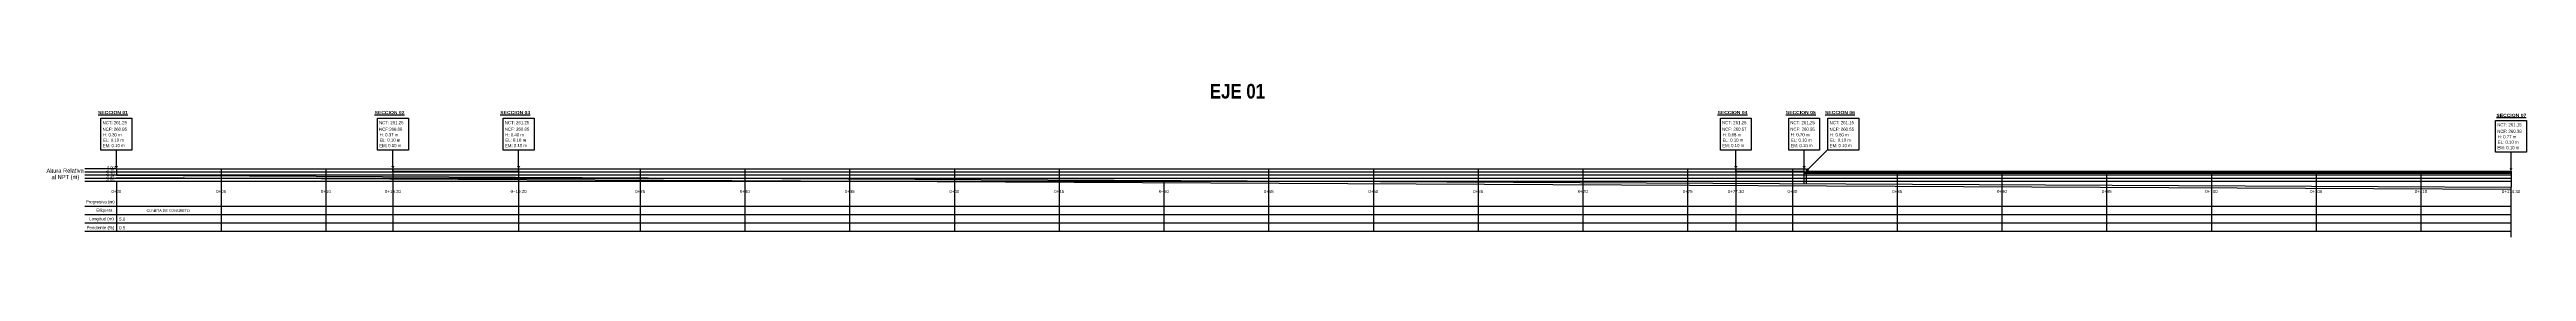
# Model space of a CAD drawing. Header units: millimetres. Extents: x 2085 to 2236, y 1365 to 1444.
# Drawn here: x 2085.2 to 2203.4, y 1436.6 to 1443.9 of the extents above; entities that cross this region are included whole.
import ezdxf
from ezdxf.enums import TextEntityAlignment as Align

# ---------------------------------------------------------------- set-up
doc = ezdxf.new("R2010")
doc.units = ezdxf.units.MM
for name, color, linetype, lineweight in [('A-AREA-IDEN', 7, 'Continuous', 5), ('CUNETAS', 5, 'Continuous', 0), ('TEXTO', 255, 'Continuous', 5)]:
    doc.layers.add(name, color=color, linetype=linetype, lineweight=lineweight)
for name, color, linetype in [('ANNOTATION', 7, 'Continuous'), ('ANNOTATION_TABLE', 254, 'Continuous'), ('GRID_TEXT', 7, 'Continuous')]:
    doc.layers.add(name, color=color, linetype=linetype)
doc.styles.add('Arial', font='arial.ttf', dxfattribs={"height": 2})
doc.styles.add('ARIAL NARROW', font='ARIALN.TTF')
doc.styles.add('MtXpl_Arial_Black', font='')
doc.styles.add('MtXpl_Arial_Narrow', font='ARIALNB.TTF')
doc.styles.add('NP25', font='arial.ttf', dxfattribs={"height": 0.075})
doc.styles.get("Standard").update_dxf_attribs({"font": 'arial.ttf'})
doc.styles.add('Swis721 Cn BT', font='swissc.ttf')
doc.styles.get('MtXpl_Arial_Black').set_extended_font_data('Arial Black')

msp = doc.modelspace()

# ---------------------------------------------------------------- hatches: boundary and pattern name
at = {"lineweight": -3}
h = msp.add_hatch(color=256, dxfattribs=at)
h.dxf.hatch_style = 1
h.paths.add_polyline_path([(2088.429, 1440), (2088.274, 1440), (2088.352, 1439.863)])
h = msp.add_hatch(color=256, dxfattribs=at)
h.dxf.hatch_style = 1
h.paths.add_polyline_path([(2101.629, 1440), (2101.474, 1440), (2101.552, 1439.863)])
h = msp.add_hatch(color=256, dxfattribs=at)
h.dxf.hatch_style = 1
h.paths.add_polyline_path([(2107.629, 1440), (2107.474, 1440), (2107.552, 1439.863)])
h = msp.add_hatch(color=256, dxfattribs=at)
h.dxf.hatch_style = 1
h.paths.add_polyline_path([(2165.729, 1440), (2165.574, 1440), (2165.652, 1439.863)])
h = msp.add_hatch(color=256, dxfattribs=at)
h.dxf.hatch_style = 1
h.paths.add_polyline_path([(2168.989, 1440), (2168.834, 1440), (2168.912, 1439.863)])
h = msp.add_hatch(color=256, dxfattribs=at)
h.dxf.hatch_style = 1
h.paths.add_polyline_path([(2169.163, 1439.805), (2169.054, 1439.914), (2169.011, 1439.763)])
h = msp.add_hatch(color=256, dxfattribs=at)
h.dxf.hatch_style = 1
h.paths.add_polyline_path([(2202.729, 1439.9), (2202.574, 1439.9), (2202.652, 1439.763)])

# ---------------------------------------------------------------- linework, layer by layer
at = {"color": 9, "lineweight": -3}
for p, q in [((2088.352, 1439.99), (2088.352, 1440.766)), ((2101.552, 1439.99), (2101.552, 1440.766)), ((2107.552, 1439.99), (2107.552, 1440.766)), ((2165.652, 1439.99), (2165.652, 1440.766)), ((2168.912, 1439.863), (2168.912, 1440.766)), ((2169.012, 1439.763), (2170.045, 1440.797)), ((2202.652, 1439.89), (2202.652, 1440.666)), ((2088.352, 1439.863), (2086.845, 1439.863)), ((2202.652, 1439.713), (2086.845, 1439.713)), ((2088.352, 1439.713), (2086.845, 1439.713)), ((2202.652, 1439.563), (2086.845, 1439.563)), ((2088.352, 1439.563), (2086.845, 1439.563)), ((2202.652, 1439.413), (2086.845, 1439.413)), ((2202.652, 1439.263), (2086.845, 1439.263)), ((2088.352, 1439.413), (2087.093, 1439.413)), ((2088.352, 1439.263), (2087.093, 1439.263)), ((2088.352, 1439.263), (2088.352, 1436.863)), ((2093.352, 1439.863), (2093.352, 1439.263)), ((2093.352, 1439.263), (2093.352, 1436.863)), ((2098.352, 1439.863), (2098.352, 1439.263)), ((2098.352, 1439.263), (2098.352, 1436.863)), ((2101.552, 1439.863), (2101.552, 1439.263)), ((2101.552, 1439.263), (2101.552, 1436.863)), ((2107.552, 1439.863), (2107.552, 1439.263)), ((2107.552, 1439.263), (2107.552, 1436.863)), ((2113.352, 1439.863), (2113.352, 1439.263)), ((2113.352, 1439.263), (2113.352, 1436.863)), ((2118.352, 1439.863), (2118.352, 1439.263)), ((2118.352, 1439.263), (2118.352, 1436.863)), ((2123.352, 1439.863), (2123.352, 1439.263)), ((2123.352, 1439.263), (2123.352, 1436.863)), ((2128.352, 1439.863), (2128.352, 1439.263)), ((2128.352, 1439.263), (2128.352, 1436.863)), ((2133.352, 1439.863), (2133.352, 1439.263)), ((2133.352, 1439.263), (2133.352, 1436.863)), ((2138.352, 1439.263), (2138.352, 1436.863)), ((2143.352, 1439.863), (2143.352, 1439.263)), ((2143.352, 1439.263), (2143.352, 1436.863)), ((2148.351, 1439.863), (2148.351, 1439.263)), ((2148.351, 1439.263), (2148.351, 1436.863)), ((2153.352, 1439.863), (2153.352, 1439.263)), ((2153.352, 1439.263), (2153.352, 1436.863)), ((2158.352, 1439.863), (2158.352, 1439.263)), ((2158.352, 1439.263), (2158.352, 1436.863)), ((2163.352, 1439.863), (2163.352, 1439.263)), ((2163.352, 1439.263), (2163.352, 1436.863)), ((2165.652, 1439.263), (2165.652, 1436.863)), ((2168.352, 1439.863), (2168.352, 1439.263)), ((2168.352, 1439.263), (2168.352, 1436.863)), ((2173.352, 1439.763), (2173.352, 1439.263)), ((2173.352, 1439.263), (2173.352, 1436.863)), ((2178.352, 1439.763), (2178.352, 1439.263)), ((2178.352, 1439.263), (2178.352, 1436.863)), ((2183.352, 1439.763), (2183.352, 1439.263)), ((2183.352, 1439.263), (2183.352, 1436.863)), ((2188.352, 1439.763), (2188.352, 1439.263)), ((2188.352, 1439.263), (2188.352, 1436.863)), ((2193.352, 1439.763), (2193.352, 1439.263)), ((2193.352, 1439.263), (2193.352, 1436.863)), ((2198.352, 1439.763), (2198.352, 1439.263)), ((2198.352, 1439.263), (2198.352, 1436.863)), ((2202.651, 1438.992), (2202.651, 1436.592)), ((2202.652, 1439.763), (2202.652, 1438.992)), ((2202.651, 1438.063), (2086.845, 1438.063)), ((2202.651, 1437.663), (2086.845, 1437.663)), ((2202.651, 1437.263), (2086.845, 1437.263)), ((2202.651, 1436.863), (2086.845, 1436.863))]:
    msp.add_line(p, q, dxfattribs=at)
at = {"color": 6, "lineweight": 30}
for p, q in [((2088.351, 1439.463), (2202.651, 1438.892)), ((2088.352, 1439.563), (2202.652, 1438.992))]:
    msp.add_line(p, q, dxfattribs=at)
at = {"color": 1, "lineweight": 30}
for p, q in [((2168.912, 1439.16), (2168.912, 1439.863)), ((2169.012, 1439.763), (2169.012, 1439.16))]:
    msp.add_line(p, q, dxfattribs=at)
at = {"color": 84, "lineweight": 30}
for p, q in [((2168.912, 1439.663), (2168.912, 1439.763)), ((2168.912, 1439.663), (2202.652, 1439.663)), ((2169.012, 1439.863), (2169.012, 1439.763)), ((2169.012, 1439.763), (2202.652, 1439.763))]:
    msp.add_line(p, q, dxfattribs=at)
at = {"lineweight": -3}
for points in [[(2087.614, 1442.29), (2089.089, 1442.29), (2089.089, 1440.766), (2087.614, 1440.766)], [(2100.814, 1442.29), (2102.29, 1442.29), (2102.29, 1440.766), (2100.814, 1440.766)], [(2106.814, 1442.29), (2108.29, 1442.29), (2108.29, 1440.766), (2106.814, 1440.766)], [(2164.914, 1442.29), (2166.39, 1442.29), (2166.39, 1440.766), (2164.914, 1440.766)], [(2168.174, 1442.29), (2169.65, 1442.29), (2169.65, 1440.766), (2168.174, 1440.766)], [(2170.045, 1442.29), (2171.521, 1442.29), (2171.521, 1440.766), (2170.045, 1440.766)], [(2201.914, 1442.19), (2203.389, 1442.19), (2203.389, 1440.666), (2201.914, 1440.666)]]:
    msp.add_lwpolyline(points, close=True, dxfattribs=at)
at = {"layer": 'CUNETAS', "color": 5, "lineweight": 30}
for p, q in [((2088.352, 1439.863), (2101.552, 1439.863)), ((2107.552, 1439.863), (2165.652, 1439.863))]:
    msp.add_line(p, q, dxfattribs=at)
at = {"layer": 'CUNETAS', "color": 1, "lineweight": 30}
for p, q in [((2088.352, 1439.863), (2088.352, 1439.563)), ((2101.552, 1439.863), (2101.552, 1439.497))]:
    msp.add_line(p, q, dxfattribs=at)
at = {"layer": 'CUNETAS', "color": 84, "lineweight": 30}
for p, q in [((2101.552, 1439.763), (2101.552, 1439.863)), ((2107.552, 1439.763), (2107.552, 1439.863)), ((2165.652, 1439.763), (2165.652, 1439.863))]:
    msp.add_line(p, q, dxfattribs=at)
at = {"layer": 'CUNETAS', "color": 84, "lineweight": 30, "flags": 128}
for points in [[(2101.552, 1439.863), (2107.552, 1439.863)], [(2101.552, 1439.763), (2107.552, 1439.763)], [(2165.652, 1439.863), (2169.012, 1439.863)], [(2165.652, 1439.763), (2168.912, 1439.763)], [(2202.651, 1439.763), (2202.652, 1439.763)]]:
    msp.add_lwpolyline(points, dxfattribs=at)
at = {"layer": 'CUNETAS', "color": 1, "lineweight": 30, "flags": 128}
for points in [[(2107.552, 1439.863), (2107.552, 1439.467)], [(2165.652, 1439.863), (2165.652, 1439.177)], [(2202.652, 1439.763), (2202.652, 1438.992)]]:
    msp.add_lwpolyline(points, dxfattribs=at)

# ---------------------------------------------------------------- texts
at = {"color": 7, "lineweight": -3, "insert": (2089.796, 1437.937), "char_height": 0.125, "width": 2.42739, "attachment_point": 1, "style": 'Arial'}
msp.add_mtext('CUNETA DE CONCRETO', dxfattribs=at)
at = {"layer": 'A-AREA-IDEN', "insert": (2140.549, 1443.938), "char_height": 0.7, "width": 3.18716, "attachment_point": 1, "style": 'MtXpl_Arial_Narrow'}
msp.add_mtext('EJE 01', dxfattribs=at)
at = {"layer": 'ANNOTATION', "lineweight": -3, "style": 'Swis721 Cn BT'}
for s, height, p in [('NCT: 261.25', 0.15, (2087.692, 1442.081)), ('NCF: 260.95', 0.15, (2087.694, 1441.766)), ('H: 0.30 m', 0.15, (2087.715, 1441.502)), ('EL: 0.10 m   ', 0.15, (2087.717, 1441.245)), ('NCT: 261.25', 0.15, (2100.892, 1442.081)), ('NCF:260.88  ', 0.15, (2100.895, 1441.766)), ('H: 0.37 m', 0.15, (2100.916, 1441.502)), ('EL: 0.10 m   ', 0.15, (2100.917, 1441.245)), ('NCT: 261.25', 0.15, (2106.892, 1442.081)), ('NCF: 260.85', 0.15, (2106.895, 1441.766)), ('H: 0.40 m', 0.15, (2106.916, 1441.502)), ('EL: 0.10 m   ', 0.15, (2106.917, 1441.245)), ('NCT: 261.25', 0.15, (2164.992, 1442.081)), ('NCF: 260.57', 0.15, (2164.995, 1441.766)), ('H: 0.68 m', 0.15, (2165.016, 1441.502)), ('EL: 0.10 m   ', 0.15, (2165.017, 1441.245)), ('NCT: 261.25', 0.15, (2168.252, 1442.081)), ('NCF: 260.55  ', 0.15, (2168.255, 1441.766)), ('H: 0.70 m', 0.15, (2168.276, 1441.502)), ('EL: 0.10 m   ', 0.15, (2168.277, 1441.245)), ('NCT: 261.15', 0.15, (2170.123, 1442.081)), ('NCF: 260.55  ', 0.15, (2170.126, 1441.766)), ('H: 0.60 m', 0.15, (2170.147, 1441.502)), ('EL: 0.10 m   ', 0.15, (2170.148, 1441.245)), ('NCT: 261.15', 0.15, (2201.992, 1441.981)), ('NCF: 260.38', 0.15, (2201.994, 1441.666)), ('H: 0.77 m', 0.15, (2202.015, 1441.402)), ('EL: 0.10 m   ', 0.15, (2202.017, 1441.145)), ('EM: 0.10 m   ', 0.15, (2087.701, 1440.982)), ('EM: 0.10 m   ', 0.15, (2100.901, 1440.982)), ('EM: 0.10 m   ', 0.15, (2106.901, 1440.982)), ('EM: 0.10 m   ', 0.15, (2165.001, 1440.982)), ('EM: 0.10 m   ', 0.15, (2168.261, 1440.982)), ('EM: 0.10 m   ', 0.15, (2170.132, 1440.982)), ('EM: 0.10 m   ', 0.15, (2202.001, 1440.882)), ('-0.45', 0.13, (2087.849, 1439.481)), ('-0.60', 0.13, (2087.849, 1439.331)), ('-0.30', 0.13, (2087.852, 1439.628)), ('-0.15', 0.13, (2087.854, 1439.774)), (' 0.00', 0.13, (2087.866, 1439.929))]:
    msp.add_text(s, height=height, rotation=0.15, dxfattribs=at).set_placement(p, align=Align.MIDDLE_LEFT)
at = {"layer": 'ANNOTATION_TABLE', "color": 7, "lineweight": -3, "style": 'NP25'}
for s, p in [('Progresiva (m)', (2088.27, 1438.295)), ('Etiqueta', (2088.168, 1437.89)), ('Pendiente (%%%)', (2088.256, 1437.056)), ('Longitud (m)', (2088.231, 1437.481)), ('5.0', (2088.776, 1437.466)), ('0.5', (2088.776, 1437.047))]:
    msp.add_text(s, height=0.15, rotation=0.1, dxfattribs=at).set_placement(p, align=Align.MIDDLE_RIGHT)
at = {"layer": 'GRID_TEXT', "lineweight": -3, "style": 'ARIAL NARROW'}
for s, p in [('Altura Relativa', (2085.908, 1439.623)), ('al NPT (m)', (2085.921, 1439.319))]:
    msp.add_text(s, height=0.2, rotation=0.4, dxfattribs=at).set_placement(p, align=Align.BOTTOM_CENTER)
at = {"layer": 'GRID_TEXT', "color": 7, "lineweight": -3}
for s, p in [('0+00', (2088.352, 1438.863)), ('0+05', (2093.352, 1438.863)), ('0+10', (2098.352, 1438.863)), ('0+13.20', (2101.552, 1438.863)), ('0+19.20', (2107.552, 1438.863)), ('0+25', (2113.352, 1438.863)), ('0+30', (2118.352, 1438.863)), ('0+35', (2123.352, 1438.863)), ('0+40', (2128.352, 1438.863)), ('0+45', (2133.352, 1438.863)), ('0+50', (2138.352, 1438.863)), ('0+55', (2143.352, 1438.863)), ('0+60', (2148.351, 1438.863)), ('0+65', (2153.352, 1438.863)), ('0+70', (2158.352, 1438.863)), ('0+75', (2163.352, 1438.863)), ('0+77.30', (2165.652, 1438.863)), ('0+80', (2168.352, 1438.863)), ('0+85', (2173.352, 1438.863)), ('0+90', (2178.352, 1438.863)), ('0+95', (2183.352, 1438.863)), ('0+100', (2188.352, 1438.863)), ('0+105', (2193.352, 1438.863)), ('0+110', (2198.352, 1438.863)), ('0+114.30', (2202.651, 1438.863))]:
    msp.add_text(s, height=0.15, dxfattribs=at).set_placement(p, align=Align.TOP_CENTER)
at = {"layer": 'TEXTO', "color": 18, "lineweight": -3, "true_color": 0x000000, "style": 'MtXpl_Arial_Black'}
for s, p in [('%%USECCION 01', (2087.478, 1442.492)), ('%%USECCION 02', (2100.678, 1442.492)), ('%%USECCION 03', (2106.678, 1442.492)), ('%%USECCION 04', (2164.778, 1442.492)), ('%%USECCION 05', (2168.038, 1442.492)), ('%%USECCION 06', (2169.909, 1442.492)), ('%%USECCION 07', (2201.956, 1442.355))]:
    msp.add_text(s, height=0.15, dxfattribs=at).set_placement(p)

doc.saveas('drawing.dxf')
